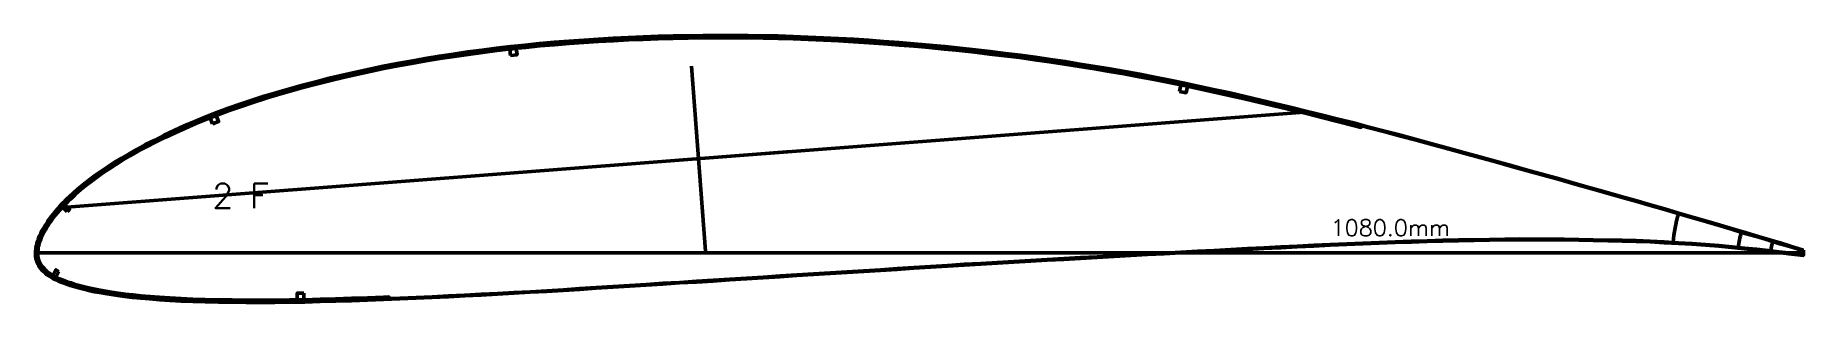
# Model space of a CAD drawing. Header units: metres. Extents: x -405 to 675, y -15418 to 133.
# Drawn here: x -405 to 675, y -230 to -67 of the extents above; entities that cross this region are included whole.
import ezdxf
from ezdxf.enums import TextEntityAlignment as Align

# ---------------------------------------------------------------- set-up
doc = ezdxf.new("R2010")
doc.units = ezdxf.units.M
for name, color, linetype, lineweight in [('FoilLayer', 7, 'Continuous', 50), ('RefFoilLayer', 7, 'Continuous', 50), ('StringerLayer', 7, 'Continuous', 50), ('SubLayer', 7, 'Continuous', 50), ('TextLayer', 7, 'Continuous', 50)]:
    doc.layers.add(name, color=color, linetype=linetype, lineweight=lineweight)
doc.styles.add('MSゴシック', font='romans')

msp = doc.modelspace()

# ---------------------------------------------------------------- texts
at = {"layer": 'TextLayer', "style": 'MSゴシック'}
msp.add_text('2 F', height=15, dxfattribs=at).set_placement((-297, -172.7))
msp.add_text('1080.0mm', height=10, dxfattribs=at).set_placement((459, -192.7), align=Align.BOTTOM_RIGHT)

# ---------------------------------------------------------------- linework, layer by layer
at = {"layer": 'FoilLayer'}
msp.add_lwpolyline([(674.9, -198.8), (671.6, -197.8), (666.3, -196.1), (660.5, -194.4), (654.2, -192.5), (647.4, -190.4), (640, -188.3), (632.2, -186), (624.1, -183.5), (615.7, -181.1), (607.2, -178.6), (598.7, -176.2), (590.1, -173.6), (581.3, -171.1), (572.4, -168.5), (563.4, -165.9), (554.2, -163.4), (544.8, -160.7), (535.3, -158), (525.7, -155.3), (516, -152.6), (506.2, -149.9), (496.5, -147.2), (486.8, -144.5), (477, -141.8), (467.3, -139.1), (457.6, -136.5), (448, -133.8), (438.4, -131.2), (428.8, -128.7), (419.2, -126.1), (409.6, -123.6), (404.9, -122.4), (404.6, -123.4), (399.8, -122.2), (390.3, -119.8), (380.8, -117.4), (371.3, -115), (361.9, -112.7), (352.4, -110.5), (342.9, -108.2), (333.6, -106), (324.2, -103.9), (315, -101.8), (305.8, -99.8), (296.6, -97.9), (287.5, -96), (278.3, -94.2), (269.2, -92.5), (260.1, -90.8), (251, -89.2), (241.9, -87.6), (232.8, -86.2), (223.7, -84.7), (214.5, -83.4), (205.4, -82.1), (196.2, -80.8), (187.1, -79.7), (177.9, -78.6), (168.7, -77.5), (159.5, -76.5), (150.2, -75.6), (141, -74.7), (131.7, -73.9), (122.5, -73.1), (113.2, -72.4), (104, -71.7), (94.7, -71.1), (85.5, -70.6), (76.3, -70.2), (67.1, -69.8), (57.9, -69.4), (48.7, -69.1), (39.5, -68.9), (30.4, -68.8), (21.2, -68.7), (12, -68.7), (2.9, -68.8), (-6.3, -68.9), (-15.4, -69.1), (-24.6, -69.3), (-33.7, -69.7), (-42.8, -70), (-51.9, -70.5), (-61, -71), (-70, -71.6), (-79, -72.2), (-87.9, -72.9), (-96.8, -73.7), (-105.6, -74.6), (-114.4, -75.5), (-123.2, -76.5), (-131.9, -77.6), (-140.6, -78.8), (-149.3, -80.1), (-158, -81.4), (-166.6, -82.8), (-175.2, -84.3), (-183.7, -85.9), (-192.2, -87.5), (-200.5, -89.3), (-208.9, -91.1), (-217.1, -92.9), (-225.3, -94.9), (-233.4, -97), (-241.4, -99.1), (-249.3, -101.3), (-257.1, -103.5), (-264.7, -105.8), (-272.2, -108.2), (-279.4, -110.6), (-286.6, -113.1), (-293.5, -115.7), (-300.4, -118.4), (-307, -121.1), (-313.4, -123.9), (-319.7, -126.7), (-325.7, -129.6), (-331.5, -132.4), (-337, -135.2), (-342.2, -138), (-347.1, -140.8), (-351.7, -143.5), (-355.9, -146.1), (-360, -148.7), (-363.7, -151.2), (-367.1, -153.6), (-370.3, -156), (-373.3, -158.3), (-376, -160.4), (-378.6, -162.6), (-380.9, -164.6), (-383, -166.6), (-385, -168.5), (-386.8, -170.3), (-388.5, -172.1), (-390.1, -173.9), (-391.5, -175.5), (-392.9, -177.2), (-394.1, -178.7), (-395.2, -180.3), (-396.3, -181.8), (-397.2, -183.2), (-398.1, -184.6), (-398.9, -186), (-399.7, -187.3), (-400.3, -188.6), (-400.9, -189.9), (-401.5, -191.1), (-401.9, -192.4), (-402.4, -193.5), (-402.7, -194.6), (-403, -195.8), (-403.2, -196.9), (-403.3, -198), (-403.5, -199), (-403.5, -200.1), (-403.5, -201), (-403.4, -202), (-403.3, -203), (-403, -204), (-402.7, -205), (-402.3, -205.9), (-401.8, -206.9), (-401.2, -207.8), (-400.5, -208.7), (-399.7, -209.6), (-398.8, -210.5), (-397.9, -211.3), (-396.8, -212.1), (-395.7, -212.9), (-394.5, -213.7), (-393.2, -214.4), (-391.8, -215.1), (-390.3, -215.8), (-388.7, -216.5), (-387, -217.1), (-385.2, -217.8), (-383.2, -218.4), (-381.2, -219.1), (-379, -219.7), (-376.7, -220.4), (-374.2, -221), (-371.5, -221.6), (-368.5, -222.2), (-365.4, -222.8), (-362, -223.4), (-358.4, -224), (-354.4, -224.6), (-350.2, -225.2), (-345.5, -225.7), (-340.5, -226.2), (-335, -226.6), (-329.1, -227.1), (-322.8, -227.5), (-316, -227.9), (-308.8, -228.2), (-301.2, -228.4), (-293.2, -228.6), (-284.9, -228.7), (-276.3, -228.8), (-267.6, -228.9), (-258.7, -228.9), (-249.7, -228.7), (-240.5, -228.6), (-231.1, -228.3), (-221.6, -228), (-212, -227.7), (-202.2, -227.4), (-192.4, -227), (-189.1, -226.9), (-189, -227.9), (-182.4, -227.7), (-172.5, -227.2), (-162.6, -226.8), (-152.7, -226.3), (-142.8, -225.8), (-132.8, -225.3), (-122.7, -224.8), (-112.7, -224.2), (-102.7, -223.7), (-92.7, -223.1), (-82.7, -222.5), (-72.6, -221.8), (-62.4, -221.2), (-52.3, -220.6), (-42.1, -219.9), (-31.9, -219.3), (-21.7, -218.6), (-11.5, -218), (-1.3, -217.3), (9, -216.7), (19.2, -216.1), (29.4, -215.4), (39.6, -214.8), (49.8, -214.1), (60.1, -213.5), (70.3, -212.8), (80.5, -212.2), (90.7, -211.6), (101, -210.9), (111.2, -210.3), (121.4, -209.6), (131.6, -208.9), (141.8, -208.3), (152, -207.7), (162.2, -207), (172.4, -206.4), (182.5, -205.8), (192.7, -205.2), (202.8, -204.6), (213, -204.1), (223.2, -203.5), (233.4, -202.9), (243.6, -202.4), (253.8, -201.8), (264, -201.3), (274.2, -200.7), (284.4, -200.1), (294.6, -199.6), (304.8, -199), (315, -198.5), (325.2, -198), (335.3, -197.4), (345.4, -196.9), (355.6, -196.4), (365.7, -195.9), (375.8, -195.4), (385.9, -194.9), (395.9, -194.5), (405.8, -194), (415.7, -193.6), (425.6, -193.3), (435.3, -192.9), (445, -192.6), (454.6, -192.3), (464.2, -192.1), (473.8, -192), (483.2, -191.8), (492.5, -191.6), (501.6, -191.5), (510.7, -191.6), (519.8, -191.6), (528.8, -191.7), (537.7, -191.8), (546.5, -192), (555.4, -192.2), (564.1, -192.3), (572.7, -192.5), (581.3, -192.9), (589.9, -193.3), (598.5, -193.8), (606.8, -194.2), (615, -194.9), (623.2, -195.6), (631.2, -196.3), (638.9, -197.1), (646.3, -197.8), (653.3, -198.6), (659.8, -199.3), (665.9, -200), (671.5, -200.7), (675, -201.2)], close=True, dxfattribs=at)
at = {"layer": 'RefFoilLayer'}
msp.add_lwpolyline([(675, -198.4), (671.7, -197.3), (666.4, -195.7), (660.6, -193.9), (654.4, -192), (647.5, -190), (640.2, -187.8), (632.4, -185.5), (624.2, -183.1), (615.8, -180.6), (607.4, -178.2), (598.8, -175.7), (590.2, -173.2), (581.4, -170.6), (572.5, -168.1), (563.5, -165.5), (554.3, -162.9), (544.9, -160.3), (535.4, -157.6), (525.8, -154.9), (516.1, -152.2), (506.4, -149.5), (496.6, -146.7), (486.9, -144), (477.2, -141.3), (467.5, -138.7), (457.8, -136), (448.1, -133.4), (438.5, -130.8), (428.9, -128.2), (419.3, -125.7), (409.7, -123.2), (400.2, -120.7), (390.7, -118.3), (381.2, -115.9), (371.7, -113.6), (362.2, -111.3), (352.7, -109), (343.3, -106.8), (333.9, -104.6), (324.6, -102.4), (315.3, -100.4), (306.1, -98.4), (296.9, -96.4), (287.8, -94.5), (278.6, -92.7), (269.5, -91), (260.4, -89.3), (251.3, -87.7), (242.1, -86.2), (233, -84.7), (223.9, -83.2), (214.8, -81.9), (205.6, -80.6), (196.4, -79.4), (187.3, -78.2), (178.1, -77.1), (168.9, -76), (159.6, -75), (150.4, -74.1), (141.1, -73.2), (131.8, -72.4), (122.6, -71.6), (113.3, -70.9), (104.1, -70.2), (94.8, -69.6), (85.6, -69.1), (76.4, -68.7), (67.1, -68.3), (57.9, -67.9), (48.7, -67.6), (39.6, -67.4), (30.4, -67.3), (21.2, -67.2), (12, -67.2), (2.9, -67.3), (-6.3, -67.4), (-15.5, -67.6), (-24.6, -67.8), (-33.8, -68.2), (-42.9, -68.5), (-52, -69), (-61.1, -69.5), (-70.1, -70.1), (-79.1, -70.7), (-88.1, -71.4), (-97, -72.2), (-105.8, -73.1), (-114.6, -74), (-123.4, -75.1), (-132.1, -76.2), (-140.9, -77.3), (-149.6, -78.6), (-158.2, -79.9), (-166.9, -81.4), (-175.5, -82.9), (-184, -84.4), (-192.5, -86.1), (-200.9, -87.8), (-209.2, -89.6), (-217.5, -91.5), (-225.6, -93.4), (-233.7, -95.5), (-241.8, -97.6), (-249.7, -99.8), (-257.5, -102.1), (-265.2, -104.4), (-272.6, -106.8), (-279.9, -109.2), (-287.1, -111.7), (-294.1, -114.4), (-300.9, -117), (-307.6, -119.8), (-314.1, -122.5), (-320.3, -125.4), (-326.3, -128.2), (-332.1, -131.1), (-337.7, -133.9), (-342.9, -136.7), (-347.8, -139.5), (-352.4, -142.2), (-356.8, -144.9), (-360.8, -147.5), (-364.5, -150), (-368, -152.4), (-371.3, -154.8), (-374.2, -157.1), (-377, -159.3), (-379.5, -161.4), (-381.9, -163.5), (-384.1, -165.5), (-386.1, -167.4), (-387.9, -169.3), (-389.6, -171.1), (-391.2, -172.9), (-392.7, -174.6), (-394, -176.2), (-395.3, -177.8), (-396.5, -179.4), (-397.5, -180.9), (-398.5, -182.4), (-399.4, -183.9), (-400.2, -185.3), (-401, -186.6), (-401.7, -188), (-402.3, -189.3), (-402.9, -190.6), (-403.3, -191.8), (-403.8, -193.1), (-404.2, -194.3), (-404.4, -195.5), (-404.7, -196.7), (-404.8, -197.8), (-405, -199), (-405, -200.1), (-405, -201.2), (-404.9, -202.3), (-404.7, -203.4), (-404.4, -204.5), (-404.1, -205.6), (-403.6, -206.6), (-403, -207.7), (-402.4, -208.7), (-401.6, -209.7), (-400.8, -210.7), (-399.8, -211.6), (-398.8, -212.5), (-397.7, -213.4), (-396.5, -214.2), (-395.2, -215), (-393.9, -215.8), (-392.4, -216.5), (-390.9, -217.2), (-389.2, -217.9), (-387.5, -218.6), (-385.7, -219.2), (-383.7, -219.9), (-381.6, -220.5), (-379.4, -221.2), (-377, -221.8), (-374.5, -222.4), (-371.8, -223.1), (-368.8, -223.7), (-365.7, -224.3), (-362.3, -224.9), (-358.6, -225.5), (-354.6, -226.1), (-350.3, -226.6), (-345.7, -227.2), (-340.6, -227.7), (-335.2, -228.1), (-329.2, -228.6), (-322.9, -229), (-316.1, -229.4), (-308.9, -229.7), (-301.2, -229.9), (-293.2, -230.1), (-284.9, -230.2), (-276.3, -230.3), (-267.6, -230.4), (-258.7, -230.4), (-249.7, -230.2), (-240.4, -230.1), (-231.1, -229.8), (-221.5, -229.5), (-211.9, -229.2), (-202.1, -228.9), (-192.3, -228.5), (-182.4, -228.1), (-172.5, -227.7), (-162.6, -227.3), (-152.7, -226.8), (-142.7, -226.3), (-132.7, -225.8), (-122.7, -225.2), (-112.7, -224.7), (-102.7, -224.1), (-92.7, -223.5), (-82.6, -222.9), (-72.5, -222.3), (-62.4, -221.6), (-52.2, -221), (-42.1, -220.4), (-31.9, -219.7), (-21.7, -219.1), (-11.5, -218.4), (-1.2, -217.8), (9, -217.2), (19.2, -216.5), (29.4, -215.9), (39.6, -215.2), (49.9, -214.6), (60.1, -213.9), (70.3, -213.3), (80.5, -212.6), (90.8, -212), (101, -211.4), (111.2, -210.7), (121.4, -210.1), (131.6, -209.4), (141.8, -208.8), (152, -208.1), (162.2, -207.5), (172.4, -206.9), (182.6, -206.3), (192.7, -205.7), (202.9, -205.1), (213, -204.5), (223.2, -204), (233.4, -203.4), (243.6, -202.8), (253.8, -202.3), (264, -201.7), (274.2, -201.1), (284.4, -200.6), (294.6, -200), (304.8, -199.5), (315, -198.9), (325.2, -198.4), (335.3, -197.9), (345.4, -197.4), (355.6, -196.9), (365.7, -196.4), (375.8, -195.9), (385.9, -195.4), (395.9, -194.9), (405.9, -194.5), (415.8, -194.1), (425.6, -193.7), (435.4, -193.4), (445, -193), (454.6, -192.8), (464.2, -192.6), (473.8, -192.4), (483.2, -192.2), (492.5, -192.1), (501.6, -192), (510.7, -192), (519.8, -192.1), (528.8, -192.1), (537.7, -192.2), (546.5, -192.4), (555.4, -192.6), (564.1, -192.8), (572.7, -193), (581.2, -193.3), (589.9, -193.8), (598.5, -194.2), (606.8, -194.7), (615, -195.3), (623.2, -196), (631.2, -196.8), (638.9, -197.5), (646.3, -198.3), (653.2, -199.1), (659.8, -199.8), (665.9, -200.5), (671.5, -201.2), (674.9, -201.6)], close=True, dxfattribs=at)
at = {"layer": 'StringerLayer'}
for points in [[(-114.8, -79.6), (-110.8, -79.1), (-111.3, -75.2), (-115.2, -75.6), (-114.8, -79.6)], [(293.9, -101.4), (297.8, -102.2), (298.6, -98.3), (294.7, -97.5), (293.9, -101.4)], [(-296.9, -121.3), (-293.1, -119.9), (-294.6, -116.2), (-298.3, -117.6), (-296.9, -121.3)], [(-385.5, -174.8), (-384.1, -173.3), (-387, -170.6), (-388.4, -172), (-385.5, -174.8)], [(-390.6, -211.3), (-392.4, -210.3), (-394.3, -213.8), (-392.6, -214.8), (-390.6, -211.3)], [(-241.1, -224.6), (-245.1, -224.6), (-245, -228.6), (-241, -228.6), (-241.1, -224.6)]]:
    msp.add_lwpolyline(points, dxfattribs=at)
at = {"layer": 'SubLayer'}
for p, q in [((-4.3, -86), (4.3, -199)), ((372.7, -113.8), (-391, -172.6)), ((-56.5, -146.9), (56.5, -138.2)), ((-405, -200), (675, -200))]:
    msp.add_line(p, q, dxfattribs=at)
for radius, start, end in [(80, 162.6467, 175.415), (40, 161.6099, 175.2814), (20, 159.753, 176.5634)]:
    msp.add_arc((675, -200), radius, start, end, dxfattribs=at)

msp.set_redraw_order([(e.dxf.handle, doc.entitydb.next_handle()) for e in msp.query("TEXT MTEXT ATTDEF DIMENSION ARC_DIMENSION")])  # texts and dimensions are drawn at this point

doc.saveas('drawing.dxf')
